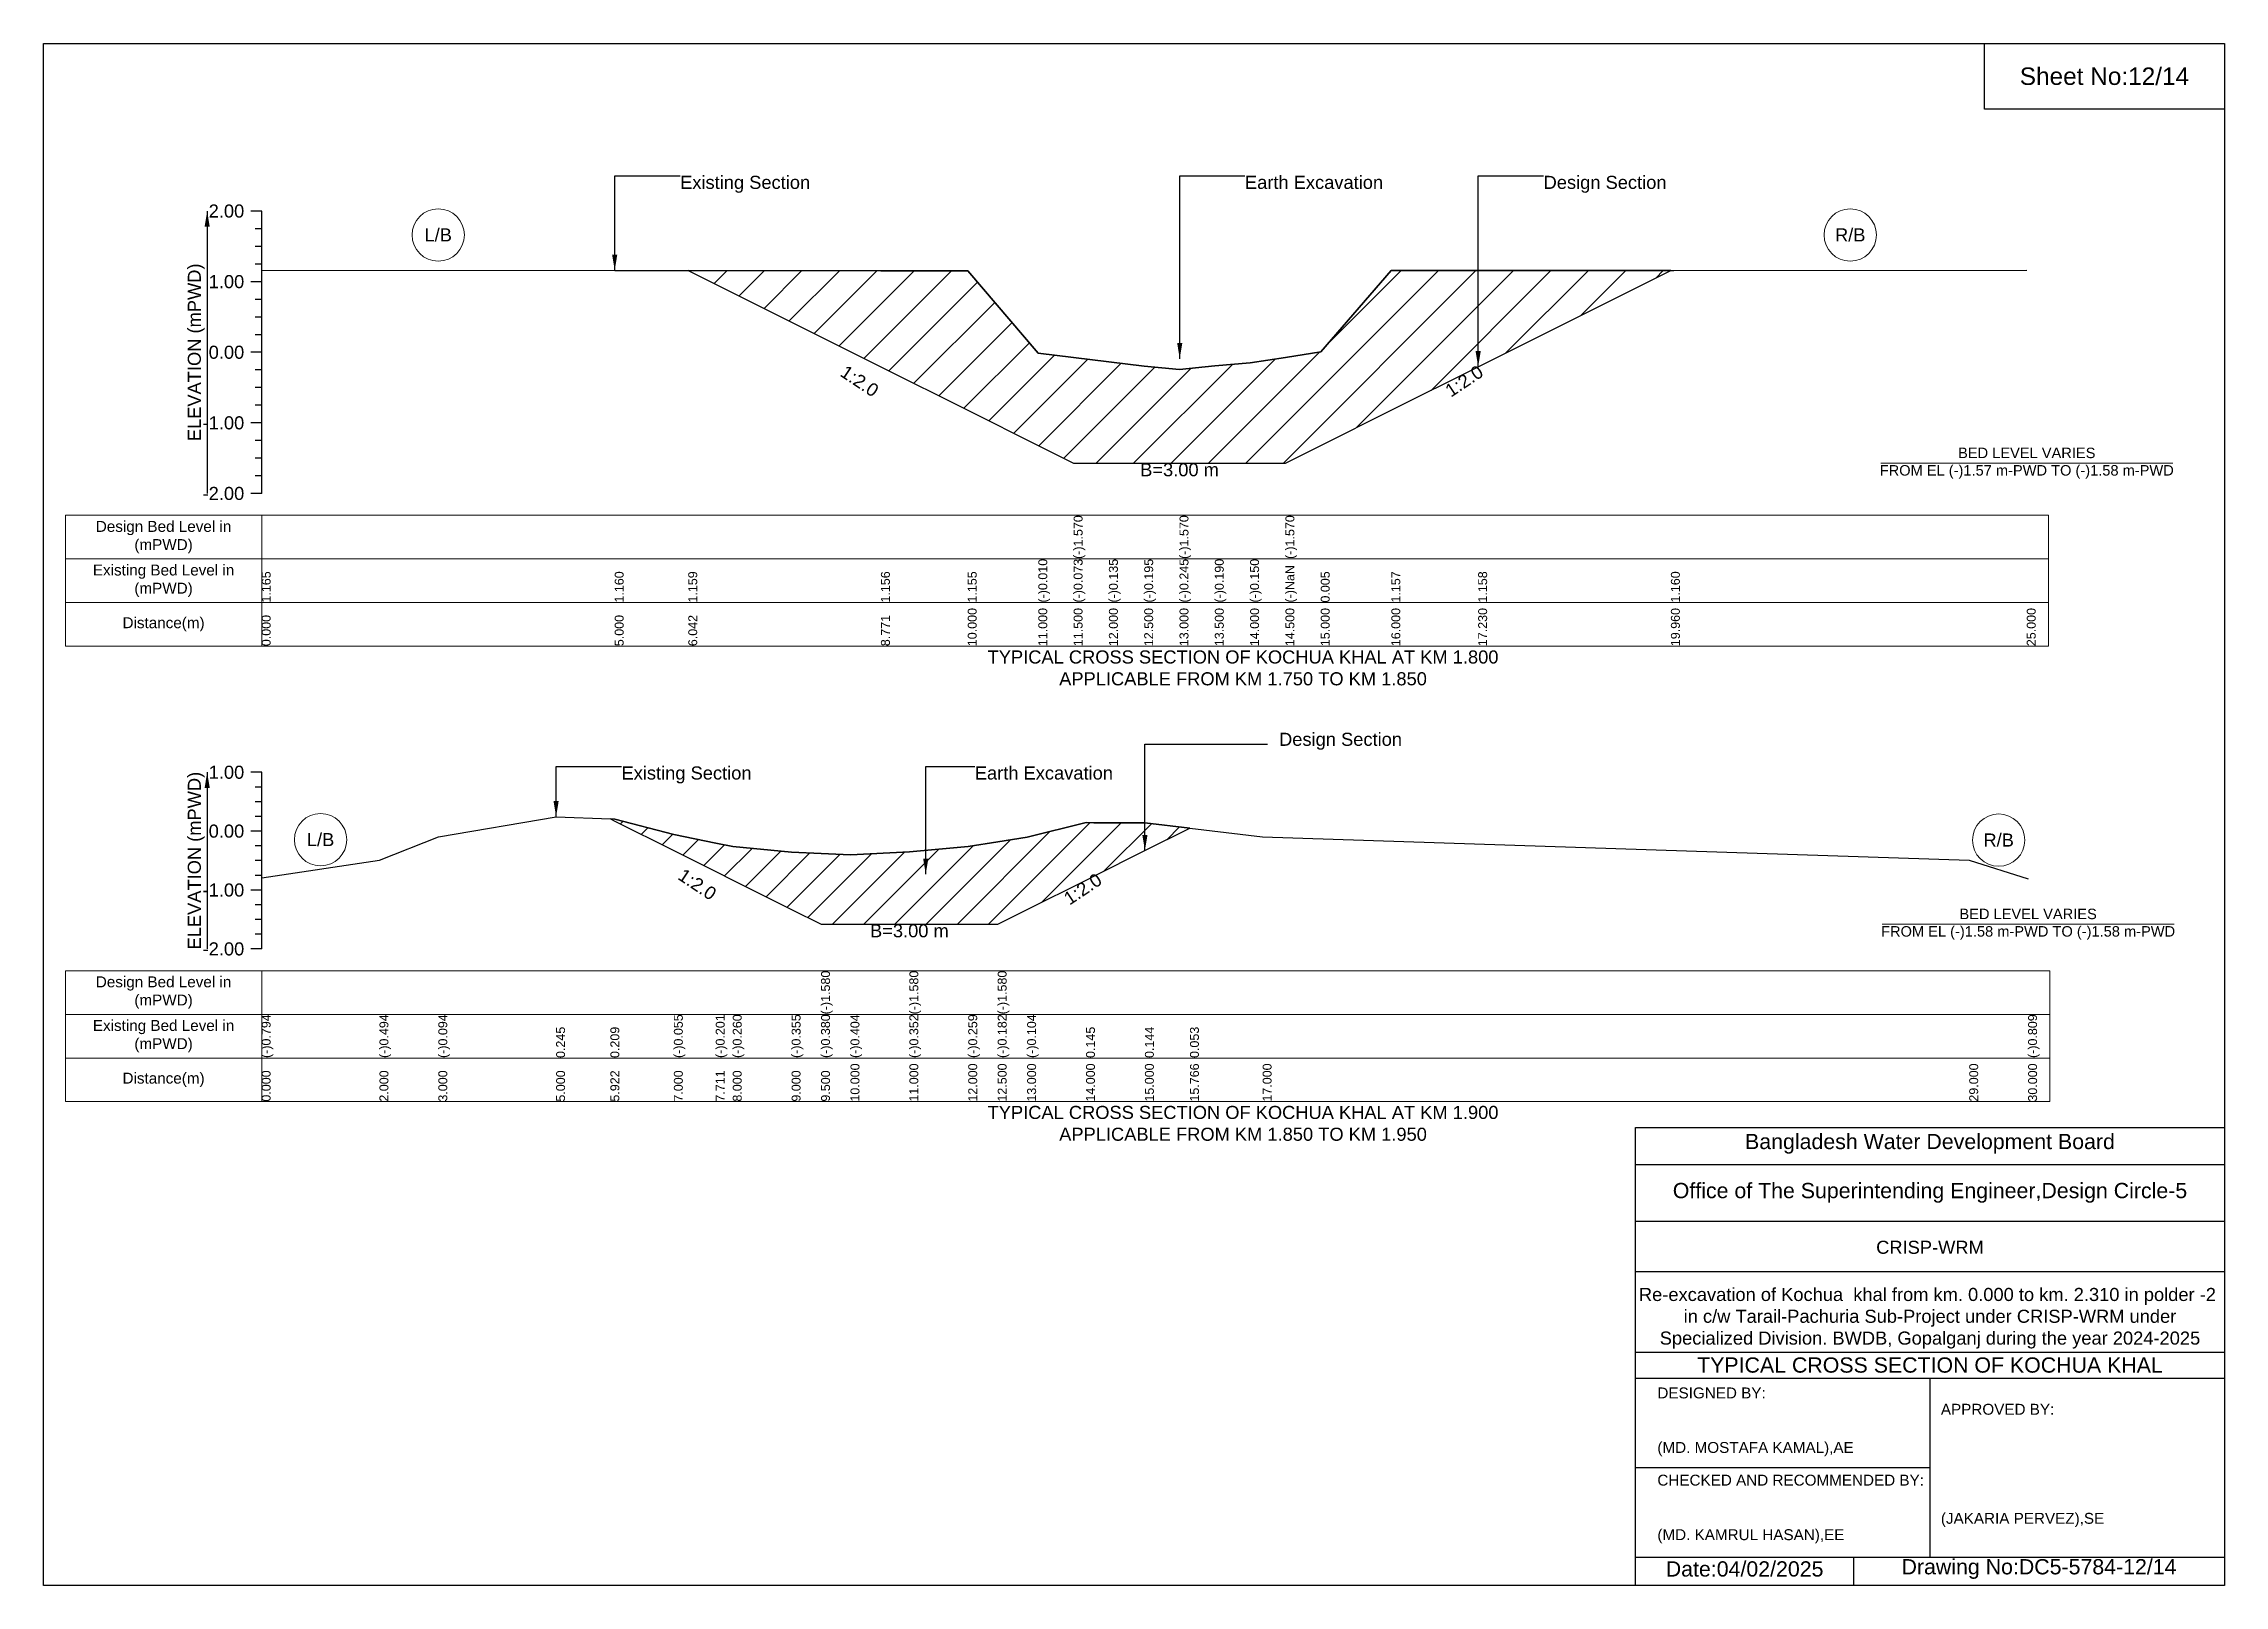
# Model space of a CAD drawing. Header units: inches. Extents: x 91000 to 258000, y -5743 to 6664.
# Drawn here: x 220000 to 228000, y -5656 to 0 of the extents above; entities that cross this region are included whole.
import ezdxf

# ---------------------------------------------------------------- set-up
doc = ezdxf.new("R2010")
doc.units = ezdxf.units.IN
doc.header["$LTSCALE"] = 7
doc.header["$MEASUREMENT"] = 0
for name, color, linetype, lineweight in [('Cross section Data Border', 7, 'Continuous', 9), ('Cross Section Labels', 7, 'Continuous', 9), ('Existing_Bed_Level for Xsection', 7, 'Continuous', 25)]:
    doc.layers.add(name, color=color, linetype=linetype, lineweight=lineweight)
doc.styles.get("Standard").update_dxf_attribs({"font": 'arial.ttf'})
doc.dimstyles.get("Standard").update_dxf_attribs({"dimtxt": 0.18, "dimasz": 0.18, "dimexe": 0.18, "dimexo": 0.0625, "dimgap": 0.09, "dimtad": 0, "dimtih": 1, "dimtoh": 1, "dimdec": 4, "dimzin": 0, "dimdsep": 46, "dimtxsty": 'Standard', "dimcen": 0.09, "dimadec": 0, "dimazin": 0, "dimtfac": 1, "dimtdec": 4, "dimtofl": 0, "dimtmove": 0, "dimatfit": 3, "dimfxl": 1, "dimtolj": 1, "dimtzin": 0, "dimarcsym": 0})

msp = doc.modelspace()

# ---------------------------------------------------------------- texts
at = {"attachment_point": 5}
for s, insert, char_height in [('Sheet No:12/14', (227560, -120), 64), ('Bangladesh Water Development Board', (226920, -4036), 56), ('Office of The Superintending Engineer,Design Circle-5', (226920, -4216), 56)]:
    msp.add_mtext(s, dxfattribs=dict(at, insert=insert, char_height=char_height))
for s, insert, char_height, width, attachment_point in [('CRISP-WRM', (226920, -4416), 48, 2240, 5), ('Re-excavation of Kochua  khal from km. 0.000 to km. 2.310 in polder -2  in c/w Tarail-Pachuria Sub-Project under CRISP-WRM under Specialized Division. BWDB, Gopalganj during the year 2024-2025', (226920, -4676), 48, 2160, 5), ('TYPICAL CROSS SECTION OF KOCHUA KHAL', (226920, -4848), 56, 2240, 5), ('DESIGNED BY:^J^J^J(MD. MOSTAFA KAMAL),AE', (225920, -5056), 40, 1120, 4), ('APPROVED BY:^J^J^J^J^J^J(JAKARIA PERVEZ),SE', (226960, -5216), 40, 1120, 4), ('CHECKED AND RECOMMENDED BY:^J^J^J(MD. KAMRUL HASAN),EE', (225920, -5376), 40, 1120, 4), ('Date:04/02/2025', (226240, -5596), 56, 1120, 5), ('Drawing No:DC5-5784-12/14', (227320, -5596), 56, 1760, 5)]:
    msp.add_mtext(s, dxfattribs=dict(insert=insert, char_height=char_height, width=width, attachment_point=attachment_point))
at = {"layer": 'Cross section Data Border', "char_height": 40, "width": 640, "attachment_point": 5}
for s, insert in [('Design Bed Level in (mPWD)', (220440, -1810.5)), ('Existing Bed Level in (mPWD)', (220440, -1970.5)), ('Distance(m)', (220440, -2130.5)), ('Design Bed Level in (mPWD)', (220440, -3481.3)), ('Existing Bed Level in (mPWD)', (220440, -3641.3)), ('Distance(m)', (220440, -3801.3))]:
    msp.add_mtext(s, dxfattribs=dict(at, insert=insert))
at = {"layer": 'Cross Section Labels'}
for s, insert, char_height, attachment_point in [('Existing Section', (222335, -485), 48, 1), ('Earth Excavation', (224407, -485), 48, 1), ('Design Section', (225502.6, -485), 48, 1), ('L/B', (221447.5, -702), 48, 5), ('R/B', (226627.5, -702), 48, 5), ('BED LEVEL VARIES ^JFROM EL (-)1.57 m-PWD TO (-)1.58 m-PWD', (227275, -1539.2), 38.4, 5), ('B=3.00 m', (224167, -1539.2), 48, 2), ('TYPICAL CROSS SECTION OF KOCHUA KHAL AT KM 1.800^JAPPLICABLE FROM KM 1.750 TO KM 1.850', (224400, -2290.5), 48, 5), ('Design Section', (224532.2, -2528.1), 48, 1), ('Existing Section', (222120, -2651.7), 48, 1), ('Earth Excavation', (223416, -2651.7), 48, 1), ('L/B', (221016, -2920.4), 48, 5), ('R/B', (227172, -2922), 48, 5), ('BED LEVEL VARIES ^JFROM EL (-)1.58 m-PWD TO (-)1.58 m-PWD', (227280, -3230.5), 38.4, 5), ('B=3.00 m', (223176, -3230.5), 48, 2), ('TYPICAL CROSS SECTION OF KOCHUA KHAL AT KM 1.900^JAPPLICABLE FROM KM 1.850 TO KM 1.950', (224400, -3961.3), 48, 5)]:
    msp.add_mtext(s, dxfattribs=dict(at, insert=insert, char_height=char_height, attachment_point=attachment_point))
at = {"layer": 'Cross Section Labels', "char_height": 48, "attachment_point": 2}
for insert, rotation in [((223006.9, -1218.1), 326.30993), ((225197.8, -1218), 33.69007), ((222411.6, -3064.3), 326.30993), ((223798.7, -3081.2), 33.69007)]:
    msp.add_mtext('1:2.0', dxfattribs=dict(at, insert=insert, rotation=rotation))
at = {"layer": 'Existing_Bed_Level for Xsection', "char_height": 48, "attachment_point": 6}
for s, insert in [('2.00', (220736, -614.5)), ('1.00', (220736, -873.5)), ('0.00', (220736, -1132.5)), ('-1.00', (220736, -1391.5)), ('-2.00', (220736, -1650.5)), ('1.00', (220736, -2673.3)), ('0.00', (220736, -2889.3)), ('-1.00', (220736, -3105.3)), ('-2.00', (220736, -3321.3))]:
    msp.add_mtext(s, dxfattribs=dict(at, insert=insert))
at = {"layer": 'Existing_Bed_Level for Xsection', "rotation": 90}
for s, insert, char_height, attachment_point in [('ELEVATION (mPWD)', (220560, -1132.5), 48, 5), ('(-)1.570', (223778.5, -1890.5), 32.8, 1), ('(-)1.570', (224167, -1890.5), 32.8, 1), ('(-)1.570', (224555.5, -1890.5), 32.8, 1), ('(-)0.010', (223649, -2050.5), 32.8, 1), ('(-)0.073', (223778.5, -2050.5), 32.8, 1), ('(-)0.135', (223908, -2050.5), 32.8, 1), ('(-)0.195', (224037.5, -2050.5), 32.8, 1), ('(-)0.245', (224167, -2050.5), 32.8, 1), ('(-)0.190', (224296.5, -2050.5), 32.8, 1), ('(-)0.150', (224426, -2050.5), 32.8, 1), ('(-)NaN', (224555.5, -2050.5), 32.8, 1), ('1.165', (220800, -2050.5), 32.8, 1), ('1.160', (222095, -2050.5), 32.8, 1), ('1.159', (222364.9, -2050.5), 32.8, 1), ('1.156', (223071.7, -2050.5), 32.8, 1), ('1.155', (223390, -2050.5), 32.8, 1), ('0.005', (224685, -2050.5), 32.8, 1), ('1.157', (224944, -2050.5), 32.8, 1), ('1.158', (225262.6, -2050.5), 32.8, 1), ('1.160', (225969.6, -2050.5), 32.8, 1), ('10.000', (223390, -2210.5), 32.8, 1), ('11.000', (223649, -2210.5), 32.8, 1), ('11.500', (223778.5, -2210.5), 32.8, 1), ('12.000', (223908, -2210.5), 32.8, 1), ('12.500', (224037.5, -2210.5), 32.8, 1), ('13.000', (224167, -2210.5), 32.8, 1), ('13.500', (224296.5, -2210.5), 32.8, 1), ('14.000', (224426, -2210.5), 32.8, 1), ('14.500', (224555.5, -2210.5), 32.8, 1), ('15.000', (224685, -2210.5), 32.8, 1), ('16.000', (224944, -2210.5), 32.8, 1), ('17.230', (225262.6, -2210.5), 32.8, 1), ('19.960', (225969.6, -2210.5), 32.8, 1), ('25.000', (227275, -2210.5), 32.8, 1), ('0.000', (220800, -2210.5), 32.8, 1), ('5.000', (222095, -2210.5), 32.8, 1), ('6.042', (222364.9, -2210.5), 32.8, 1), ('8.771', (223071.7, -2210.5), 32.8, 1), ('ELEVATION (mPWD)', (220560, -2997.3), 48, 5), ('(-)1.580', (222852, -3561.3), 32.8, 1), ('(-)1.580', (223176, -3561.3), 32.8, 1), ('(-)1.580', (223500, -3561.3), 32.8, 1), ('(-)0.794', (220800, -3721.3), 32.8, 1), ('(-)0.494', (221232, -3721.3), 32.8, 1), ('(-)0.094', (221448, -3721.3), 32.8, 1), ('(-)0.055', (222312, -3721.3), 32.8, 1), ('(-)0.201', (222465.6, -3721.3), 32.8, 1), ('(-)0.260', (222528, -3721.3), 32.8, 1), ('(-)0.355', (222744, -3721.3), 32.8, 1), ('(-)0.380', (222852, -3721.3), 32.8, 1), ('(-)0.404', (222960, -3721.3), 32.8, 1), ('(-)0.352', (223176, -3721.3), 32.8, 1), ('(-)0.259', (223392, -3721.3), 32.8, 1), ('(-)0.182', (223500, -3721.3), 32.8, 1), ('(-)0.104', (223608, -3721.3), 32.8, 1), ('(-)0.809', (227280, -3721.3), 32.8, 1), ('0.245', (221880, -3721.3), 32.8, 1), ('0.209', (222079.1, -3721.3), 32.8, 1), ('0.145', (223824, -3721.3), 32.8, 1), ('0.144', (224040, -3721.3), 32.8, 1), ('0.053', (224205.4, -3721.3), 32.8, 1), ('10.000', (222960, -3881.3), 32.8, 1), ('11.000', (223176, -3881.3), 32.8, 1), ('12.000', (223392, -3881.3), 32.8, 1), ('12.500', (223500, -3881.3), 32.8, 1), ('13.000', (223608, -3881.3), 32.8, 1), ('14.000', (223824, -3881.3), 32.8, 1), ('15.000', (224040, -3881.3), 32.8, 1), ('15.766', (224205.4, -3881.3), 32.8, 1), ('17.000', (224472, -3881.3), 32.8, 1), ('29.000', (227064, -3881.3), 32.8, 1), ('30.000', (227280, -3881.3), 32.8, 1), ('0.000', (220800, -3881.3), 32.8, 1), ('2.000', (221232, -3881.3), 32.8, 1), ('3.000', (221448, -3881.3), 32.8, 1), ('5.000', (221880, -3881.3), 32.8, 1), ('5.922', (222079.1, -3881.3), 32.8, 1), ('7.000', (222312, -3881.3), 32.8, 1), ('7.711', (222465.6, -3881.3), 32.8, 1), ('8.000', (222528, -3881.3), 32.8, 1), ('9.000', (222744, -3881.3), 32.8, 1), ('9.500', (222852, -3881.3), 32.8, 1)]:
    msp.add_mtext(s, dxfattribs=dict(at, insert=insert, char_height=char_height, attachment_point=attachment_point))

# ---------------------------------------------------------------- hatches: boundary and pattern name
at = {"layer": 'Existing_Bed_Level for Xsection'}
h = msp.add_hatch(dxfattribs=at)
h.set_pattern_fill('ANSI31', color=256, scale=777, style=0)
h.paths.add_polyline_path([(222364.9, -832.4), (223071.7, -1185.8), (223390, -1344.9), (223649, -1474.4), (223778.5, -1539.2), (223908, -1539.2), (224037.5, -1539.2), (224167, -1539.2), (224296.5, -1539.2), (224426, -1539.2), (224555.5, -1539.2), (224685, -1474.4), (224944, -1344.9), (225262.6, -1185.6), (225969.6, -832.1), (225262.6, -832.6), (224944, -832.9), (224685, -1131.2), (224555.5, -1151.3), (224426, -1171.4), (224296.5, -1181.8), (224167, -1196), (224037.5, -1183), (223908, -1167.5), (223778.5, -1151.3), (223649, -1135.1), (223390, -833.4), (223071.7, -833.1)])
h = msp.add_hatch(dxfattribs=at)
h.set_pattern_fill('ANSI31', color=256, scale=648, style=0)
h.paths.add_polyline_path([(222079.1, -2844.1), (222096, -2852.5), (222312, -2960.5), (222465.6, -3037.3), (222528, -3068.5), (222744, -3176.5), (222852, -3230.5), (222960, -3230.5), (223176, -3230.5), (223392, -3230.5), (223500, -3230.5), (223608, -3176.5), (223824, -3068.5), (223852.7, -3054.2), (224040, -2960.5), (224205.4, -2877.8), (224040, -2858.2), (223852.7, -2858), (223824, -2857.9), (223608, -2911.7), (223500, -2928.5), (223392, -2945.2), (223176, -2965.3), (222960, -2976.5), (222852, -2971.2), (222744, -2965.9), (222528, -2945.4), (222465.6, -2932.6), (222312, -2901.1), (222096, -2844.8)])

# ---------------------------------------------------------------- linework, layer by layer
for points in [[(220000, 0), (228000, 0), (228000, -5656), (220000, -5656)], [(227120, 0), (228000, 0), (228000, -240), (227120, -240)]]:
    msp.add_lwpolyline(points, close=True)
for points in [[(225840, -5656), (225840, -3976), (228000, -3976)], [(225840, -4112), (228000, -4112)], [(225840, -4320), (228000, -4320)], [(225840, -4504), (228000, -4504)], [(225840, -4800), (228000, -4800)], [(225840, -4896), (228000, -4896)], [(226920, -4896), (226920, -5552)], [(225840, -5224), (226920, -5224)], [(225840, -5552), (228000, -5552)], [(226640, -5552), (226640, -5656)]]:
    msp.add_lwpolyline(points)
at = {"layer": 'Cross section Data Border'}
for points in [[(220080, -1730.5), (227355, -1730.5), (227355, -2210.5), (220080, -2210.5)], [(220080, -3401.3), (227360, -3401.3), (227360, -3881.3), (220080, -3881.3)]]:
    msp.add_lwpolyline(points, close=True, dxfattribs=at)
for points in [[(220800, -1730.5), (220800, -2210.5)], [(220080, -1890.5), (227355, -1890.5)], [(220080, -2050.5), (227355, -2050.5)], [(220800, -3401.3), (220800, -3881.3)], [(220080, -3561.3), (227360, -3561.3)], [(220080, -3721.3), (227360, -3721.3)]]:
    msp.add_lwpolyline(points, dxfattribs=at)
at = {"layer": 'Cross Section Labels'}
for points in [[(226739.2, -1539.2), (227810.8, -1539.2)], [(226744.2, -3230.5), (227815.8, -3230.5)]]:
    msp.add_lwpolyline(points, dxfattribs=at)
for centre in [(221447.5, -702), (226627.5, -702), (221016, -2920.4), (227172, -2922)]:
    msp.add_circle(centre, 96, dxfattribs=at)
at = {"layer": 'Existing_Bed_Level for Xsection'}
for points in [[(220800, -614.5), (220760, -614.5)], [(220800, -1650.5), (220800, -1391.5), (220800, -1132.5), (220800, -873.5), (220800, -614.5)], [(220800, -679.3), (220776, -679.3)], [(220800, -744), (220776, -744)], [(220800, -873.5), (220760, -873.5)], [(220800, -808.8), (220776, -808.8)], [(220800, -830.8), (222095, -832.1), (222364.9, -832.4), (223071.7, -833.1), (223390, -833.4), (223649, -1135.1), (223778.5, -1151.3), (223778.5, -1151.3), (223908, -1167.5), (224037.5, -1183), (224167, -1196), (224167, -1196), (224296.5, -1181.8), (224426, -1171.4), (224555.5, -1151.3), (224555.5, -1151.3), (224685, -1131.2), (224944, -832.9), (225262.6, -832.6), (225969.6, -832.1), (225980, -832.1), (227275, -830.8)], [(220800, -938.3), (220776, -938.3)], [(220800, -1003), (220776, -1003)], [(220800, -1067.8), (220776, -1067.8)], [(220800, -1132.5), (220760, -1132.5)], [(220800, -1197.3), (220776, -1197.3)], [(220800, -1262), (220776, -1262)], [(220800, -1326.8), (220776, -1326.8)], [(220800, -1391.5), (220760, -1391.5)], [(220800, -1456.3), (220776, -1456.3)], [(220800, -1521), (220776, -1521)], [(220800, -1585.8), (220776, -1585.8)], [(220800, -1650.5), (220760, -1650.5)], [(220800, -2673.3), (220760, -2673.3)], [(220800, -3321.3), (220800, -3105.3), (220800, -2889.3), (220800, -2673.3)], [(220800, -2727.3), (220776, -2727.3)], [(220800, -2781.3), (220776, -2781.3)], [(220800, -2835.3), (220776, -2835.3)], [(220800, -3060.8), (221232, -2996), (221448, -2909.6), (221880, -2836.3), (222079.1, -2844.1), (222096, -2844.8), (222312, -2901.1), (222465.6, -2932.6), (222528, -2945.4), (222744, -2965.9), (222852, -2971.2), (222852, -2971.2), (222960, -2976.5), (223176, -2965.3), (223176, -2965.3), (223392, -2945.2), (223500, -2928.5), (223500, -2928.5), (223608, -2911.7), (223824, -2857.9), (223852.7, -2858), (224040, -2858.2), (224205.4, -2877.8), (224472, -2909.6), (227064, -2996), (227280, -3064)], [(220800, -2889.3), (220760, -2889.3)], [(220800, -2943.3), (220776, -2943.3)], [(220800, -2997.3), (220776, -2997.3)], [(220800, -3105.3), (220760, -3105.3)], [(220800, -3051.3), (220776, -3051.3)], [(220800, -3159.3), (220776, -3159.3)], [(220800, -3213.3), (220776, -3213.3)], [(220800, -3267.3), (220776, -3267.3)], [(220800, -3321.3), (220760, -3321.3)]]:
    msp.add_lwpolyline(points, dxfattribs=at)
for points in [[(222364.9, -832.4), (223071.7, -1185.8), (223390, -1344.9), (223649, -1474.4), (223778.5, -1539.2), (223778.5, -1539.2), (223908, -1539.2), (224037.5, -1539.2), (224167, -1539.2), (224167, -1539.2), (224296.5, -1539.2), (224426, -1539.2), (224555.5, -1539.2), (224555.5, -1539.2), (224685, -1474.4), (224944, -1344.9), (225262.6, -1185.6), (225969.6, -832.1), (225969.6, -832.1), (225969.6, -832.1), (225262.6, -832.6), (224944, -832.9), (224685, -1131.2), (224555.5, -1151.3), (224555.5, -1151.3), (224426, -1171.4), (224296.5, -1181.8), (224167, -1196), (224167, -1196), (224037.5, -1183), (223908, -1167.5), (223778.5, -1151.3), (223778.5, -1151.3), (223649, -1135.1), (223390, -833.4), (223071.7, -833.1)], [(222079.1, -2844.1), (222096, -2852.5), (222312, -2960.5), (222465.6, -3037.3), (222528, -3068.5), (222744, -3176.5), (222852, -3230.5), (222852, -3230.5), (222960, -3230.5), (223176, -3230.5), (223176, -3230.5), (223392, -3230.5), (223500, -3230.5), (223500, -3230.5), (223608, -3176.5), (223824, -3068.5), (223852.7, -3054.2), (224040, -2960.5), (224205.4, -2877.8), (224040, -2858.2), (223852.7, -2858), (223824, -2857.9), (223608, -2911.7), (223500, -2928.5), (223500, -2928.5), (223392, -2945.2), (223176, -2965.3), (223176, -2965.3), (222960, -2976.5), (222852, -2971.2), (222852, -2971.2), (222744, -2965.9), (222528, -2945.4), (222465.6, -2932.6), (222312, -2901.1), (222096, -2844.8)]]:
    msp.add_lwpolyline(points, close=True, dxfattribs=at)

msp.set_redraw_order([(e.dxf.handle, doc.entitydb.next_handle()) for e in msp.query("TEXT MTEXT ATTDEF DIMENSION ARC_DIMENSION")])  # texts and dimensions are drawn at this point

# ---------------------------------------------------------------- leaders
at = {"layer": 'Cross Section Labels', "annotation_type": 0, "has_hookline": 1, "hookline_direction": 0}
for points, text_width in [([(222095, -832.1), (222095, -485), (222334.9, -485)], 467.2), ([(224167.8, -1156.1), (224167.8, -485), (224406.9, -485)], 497), ([(225262.6, -1185.6), (225262.6, -485), (225502.5, -485)], 441.2), ([(224040, -2960.5), (224040, -2569.5), (224489.7, -2569.5)], 441.2), ([(221880, -2836.3), (221880, -2651.7), (222119.9, -2651.7)], 467.2), ([(223236.1, -3047.4), (223236.1, -2651.7), (223415.9, -2651.7)], 497)]:
    msp.add_leader(points, dimstyle='Standard', override={"dimasz": 57.6}, dxfattribs=dict(at, text_width=text_width))
at = {"layer": 'Existing_Bed_Level for Xsection'}
for points in [[(220600, -614.5), (220600, -1650.5)], [(220600, -2673.3), (220600, -3321.3)]]:
    msp.add_leader(points, dimstyle='Standard', override={"dimasz": 57.6}, dxfattribs=at)

doc.saveas('drawing.dxf')
